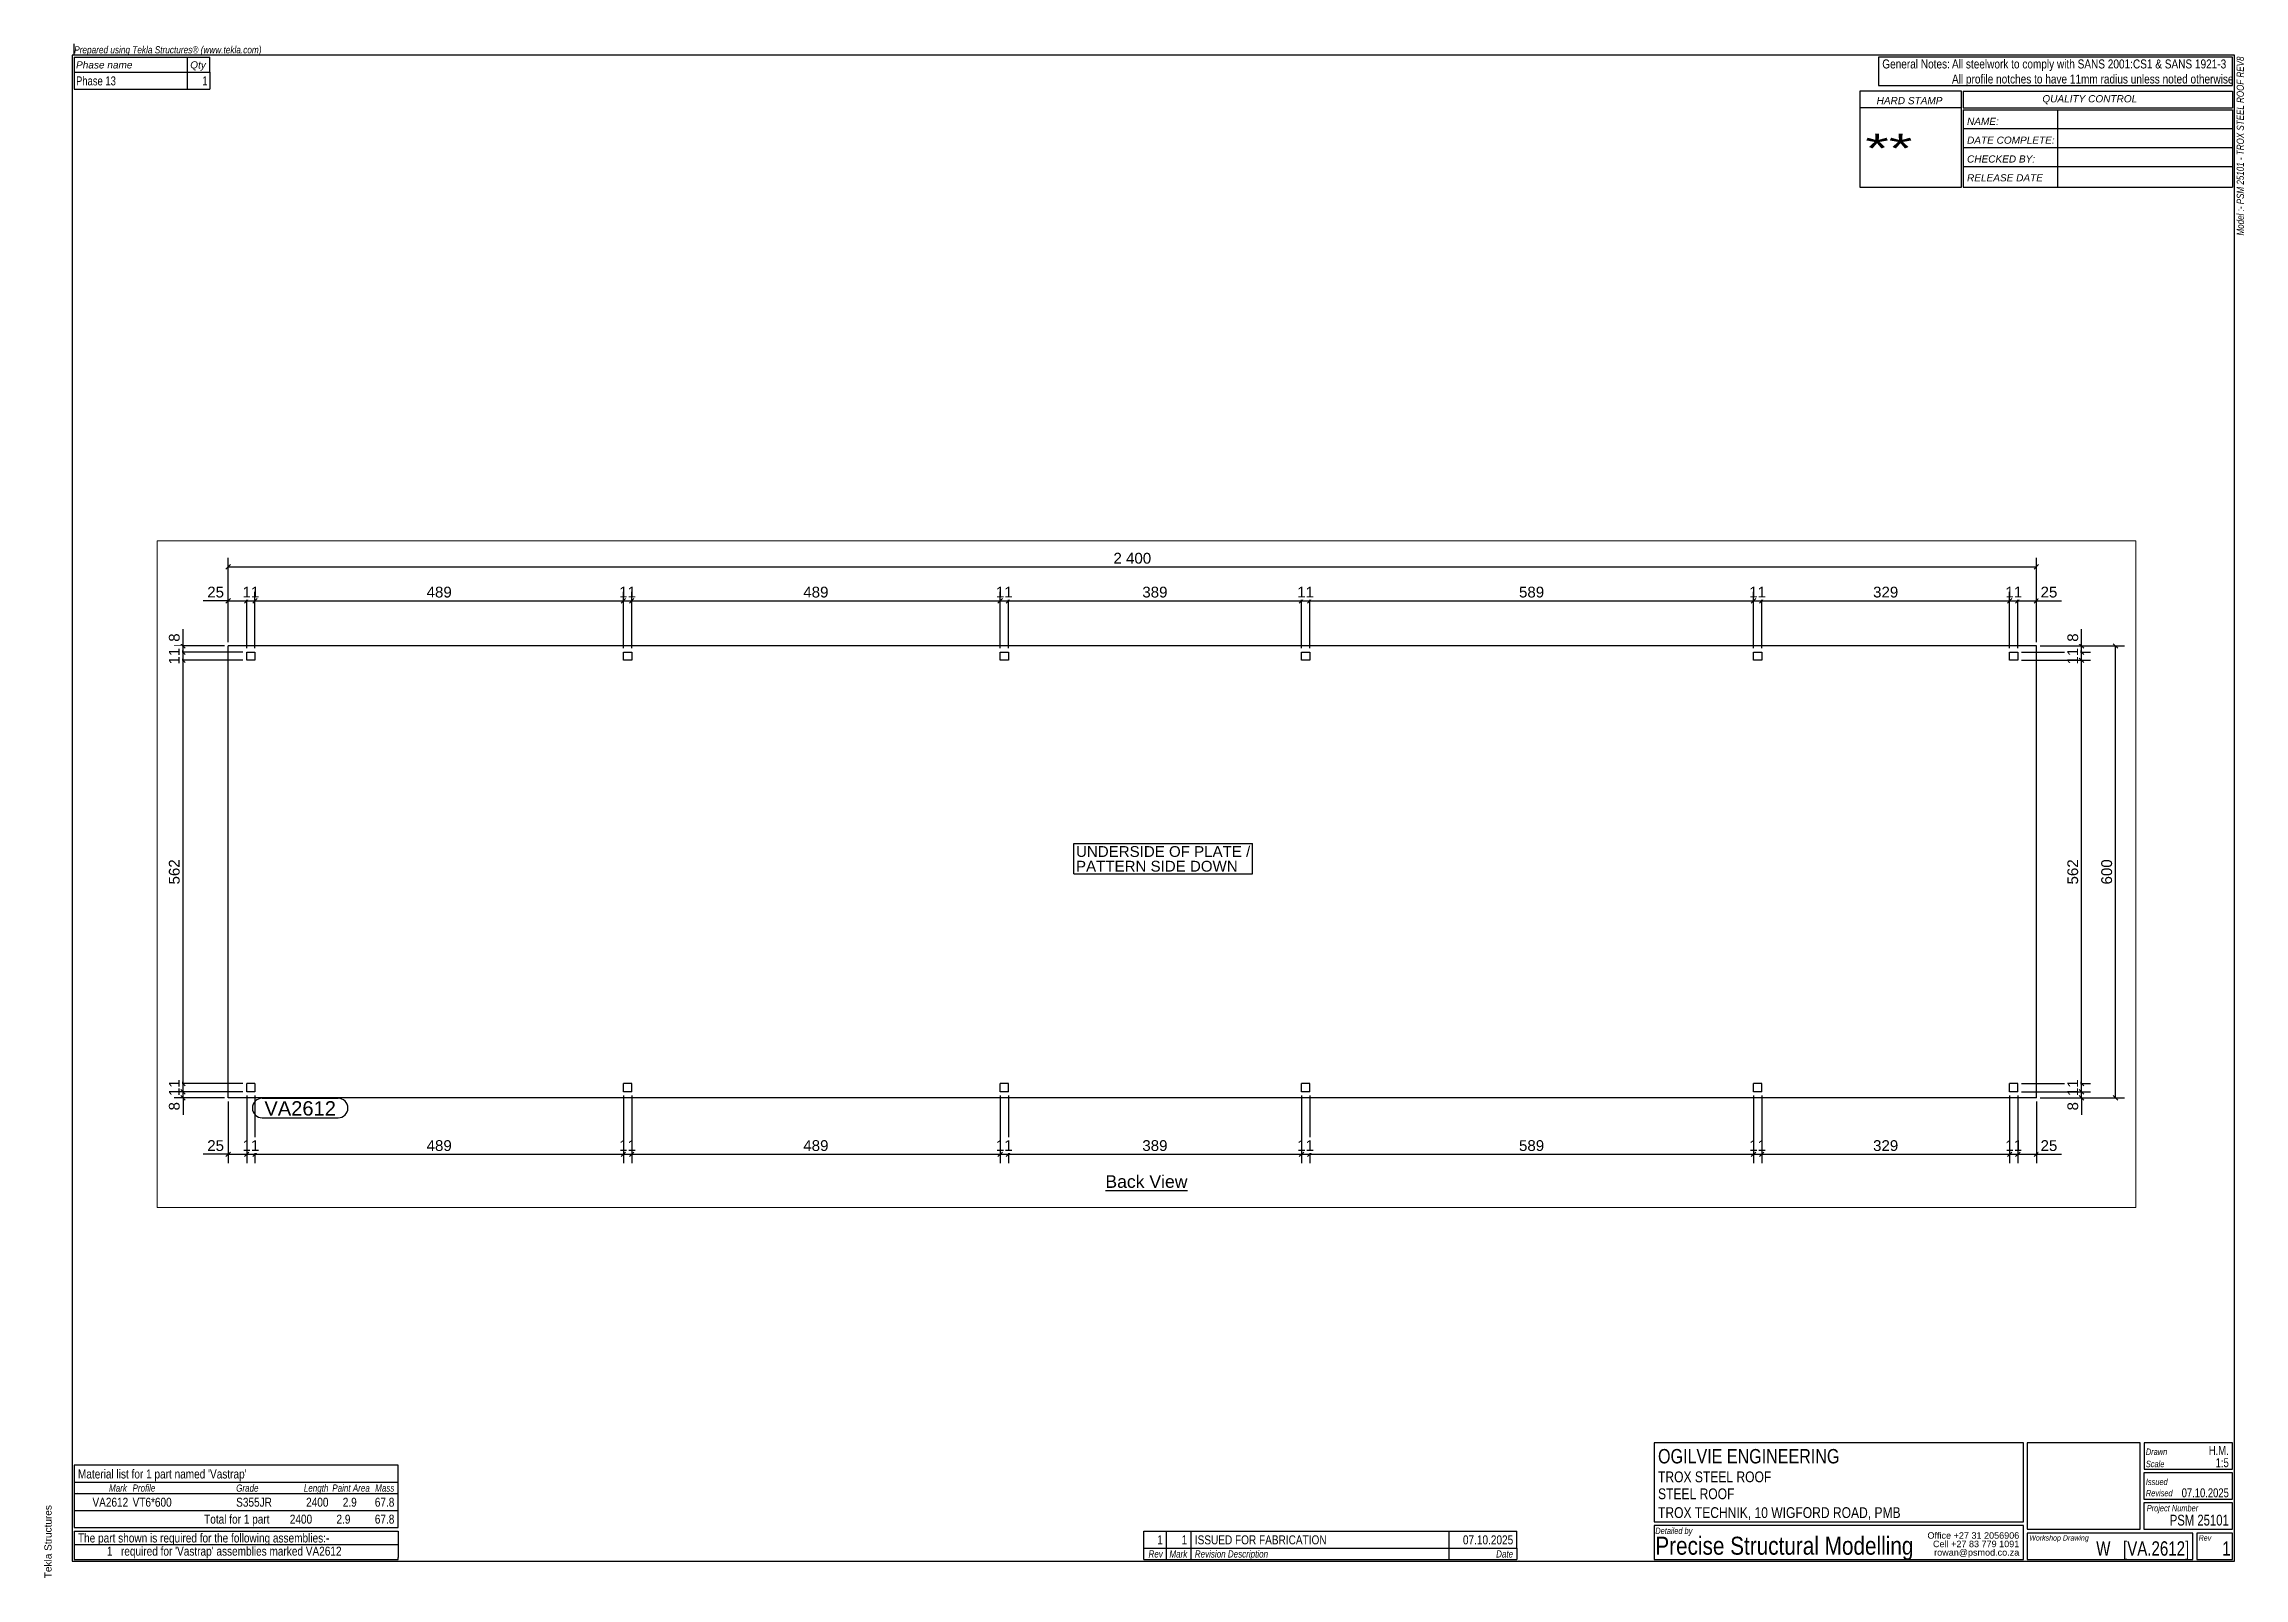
# Paper-space layout 'Layout1' of a CAD drawing. Header units: millimetres. Extents: x 2 to 587, y 6 to 413.
# The model-space entities are those that its viewports show. They can reach past a viewport. Long polylines and large blocks are cut down to what shows.
import ezdxf

# ---------------------------------------------------------------- set-up
doc = ezdxf.new("R2010")
doc.units = ezdxf.units.MM
doc.layers.add('Viewport layer', color=7, linetype='Continuous', plot=False)
doc.styles.add('Arial', font='ARIAL.TTF', dxfattribs={"height": 0.2})
doc.styles.add('Arial Italic', font='ARIALI.TTF', dxfattribs={"height": 0.2})
doc.styles.add('Arial Narrow Italic', font='ARIALNI.TTF', dxfattribs={"height": 0.2})
picture_1 = doc.add_image_def('image1.jpg', size_in_pixel=(1, 1))

# ---------------------------------------------------------------- blocks, each defined once
blk = doc.blocks.new('Unknown-35597276-6117')
at = {"color": 174, "linetype": 'Continuous'}
for p, q in [((584, 410), (10, 410)), ((10, 410), (10, 10)), ((584, 10), (584, 410)), ((10, 10), (584, 10))]:
    blk.add_line(p, q, dxfattribs=at)
at = {"color": 174, "linetype": 'Continuous', "style": 'Arial'}
blk.add_text('Tekla Structures', height=1.9102, rotation=90, dxfattribs=at).set_placement((4.5, 5.5))
blk = doc.blocks.new('Unknown-35597276-6272')
at = {"color": 2, "linetype": 'Continuous'}
blk.add_line((10.5, 410), (10.5, 413), dxfattribs=at)
at = {"color": 7, "style": 'Arial Narrow Italic'}
blk.add_text('Prepared using Tekla Structures® (www.tekla.com)', height=1.9089, dxfattribs=at).set_placement((10.5, 410.5))
blk = doc.blocks.new('Unknown-35597276-6268')
at = {"color": 3, "linetype": 'Continuous'}
for p, q in [((10.5, 18), (96.5, 18)), ((10.5, 18), (10.5, 14.5)), ((96.5, 18), (96.5, 14.5)), ((10.5, 14.5), (10.5, 11)), ((96.5, 14.5), (96.5, 11)), ((10.5, 11), (10.5, 10.5)), ((10.5, 10.5), (96.5, 10.5)), ((96.5, 10.5), (96.5, 11))]:
    blk.add_line(p, q, dxfattribs=at)
at = {"color": 7, "linetype": 'Continuous'}
blk.add_line((10.5, 14.5), (96.5, 14.5), dxfattribs=at)
blk.add_line((10.5, 14.5), (96.5, 14.5), dxfattribs=at)
at = {"color": 7, "linetype": 'Continuous', "style": 'Arial', "width": 0.8}
blk.add_text('The part shown is required for the following assemblies:-', height=2.3877, dxfattribs=at).set_placement((11.5, 15))
at = {"color": 1, "linetype": 'Continuous', "style": 'Arial', "width": 0.8}
for s, height, p in [('1', 2.39, (19.18, 11.5)), (" required for 'Vastrap' assemblies marked VA2612", 2.3877, (22.18, 11.5))]:
    blk.add_text(s, height=height, dxfattribs=at).set_placement(p)
blk = doc.blocks.new('Unknown-35597276-6269')
at = {"color": 3, "linetype": 'Continuous'}
for p, q in [((96.5, 35.5), (10.5, 35.5)), ((10.5, 35.5), (10.5, 19)), ((96.5, 19), (96.5, 35.5)), ((10.5, 19), (96.5, 19))]:
    blk.add_line(p, q, dxfattribs=at)
at = {"color": 7, "linetype": 'Continuous'}
for p, q in [((10.5, 31), (96.5, 31)), ((10.5, 28), (96.5, 28)), ((10.5, 23.5), (96.5, 23.5))]:
    blk.add_line(p, q, dxfattribs=at)
at = {"color": 2, "linetype": 'Continuous'}
blk.add_line((11.5, 28.25), (11.5, 28.25), dxfattribs=at)
at = {"color": 7, "linetype": 'Continuous', "style": 'Arial', "width": 0.8}
for s, p in [("Material list for 1 part named 'Vastrap'", (11.5, 32)), ('Total for 1 part', (45, 20))]:
    blk.add_text(s, height=2.3877, dxfattribs=at).set_placement(p)
at = {"color": 7, "width": 0.8}
for s, height, style, p in [('Mark', 1.909, 'Arial Italic', (19.76, 28.5)), ('Profile', 1.909, 'Arial Italic', (26, 28.5)), ('Grade', 1.909, 'Arial Italic', (53.5, 28.5)), ('Length', 1.909, 'Arial Italic', (71.47, 28.5)), ('Paint Area', 1.909, 'Arial Italic', (79.02, 28.5)), ('Mass', 1.909, 'Arial Italic', (90.4, 28.5)), ('2400', 2.388, 'Arial', (67.74, 20)), ('2.9', 2.388, 'Arial', (80.13, 20)), ('67.8', 2.388, 'Arial', (90.31, 20))]:
    blk.add_text(s, height=height, dxfattribs=dict(at, style=style)).set_placement(p)
at = {"color": 1, "style": 'Arial', "width": 0.8}
for s, p in [('VA2612', (15.35, 24.5)), ('VT6*600', (26, 24.5)), ('S355JR', (53.5, 24.5)), ('2400', (72.07, 24.5)), ('2.9', (81.8, 24.5)), ('67.8', (90.31, 24.5))]:
    blk.add_text(s, height=2.388, dxfattribs=at).set_placement(p)
blk = doc.blocks.new('Unknown-35597276-6270')
at = {"color": 7, "style": 'Arial Italic', "width": 0.8}
blk.add_text('Model :- PSM 25101 - TROX STEEL ROOF REV8', height=1.9089, rotation=90, dxfattribs=at).set_placement((586.5, 362.13))
blk = doc.blocks.new('Unknown-35597276-6271')
at = {"color": 3, "linetype": 'Continuous'}
for p, q in [((583.5, 409.5), (489.5, 409.5)), ((489.5, 409.5), (489.5, 402)), ((583.5, 402), (583.5, 409.5)), ((489.5, 402), (583.5, 402))]:
    blk.add_line(p, q, dxfattribs=at)
at = {"color": 7, "style": 'Arial', "width": 0.8}
for s, p in [('General Notes:', (490.5, 406.5)), ('All profile notches to have 11mm radius unless noted otherwise', (509, 402.5))]:
    blk.add_text(s, height=2.3877, dxfattribs=at).set_placement(p)
at = {"color": 7, "linetype": 'Continuous', "style": 'Arial', "width": 0.8}
blk.add_text('All steelwork to comply with SANS 2001:CS1 & SANS 1921-3', height=2.3877, dxfattribs=at).set_placement((509, 406.5))
blk = doc.blocks.new('Unknown-35597276-6273')
at = {"color": 3, "linetype": 'Continuous'}
for p, q in [((10.5, 409.5), (10.5, 405.5)), ((10.5, 409.5), (46.5, 409.5)), ((46.5, 405.5), (46.5, 409.5)), ((10.5, 405.5), (10.5, 401)), ((46.5, 405.5), (46.5, 401)), ((10.5, 401), (46.5, 401))]:
    blk.add_line(p, q, dxfattribs=at)
at = {"color": 7, "linetype": 'Continuous'}
for p, q in [((40.5, 409.5), (40.5, 405.5)), ((10.5, 405.5), (46.5, 405.5)), ((40.5, 405.5), (40.5, 401))]:
    blk.add_line(p, q, dxfattribs=at)
at = {"color": 7, "style": 'Arial Italic'}
for s, p in [('Phase name', (11, 406.5)), ('Qty', (41.31, 406.5))]:
    blk.add_text(s, height=1.909, dxfattribs=at).set_placement(p)
at = {"color": 1, "linetype": 'Continuous', "style": 'Arial', "width": 0.75}
for s, height, p in [('Phase 13', 2.388, (11, 402)), ('1', 2.39, (44.53, 402))]:
    blk.add_text(s, height=height, dxfattribs=at).set_placement(p)
blk = doc.blocks.new('Unknown-35597276-6274')
at = {"color": 3, "linetype": 'Continuous'}
for p, q in [((527.97, 41.5), (429.97, 41.5)), ((429.97, 41.5), (429.97, 20.5)), ((527.97, 20.5), (527.97, 41.5)), ((558.97, 41.5), (528.97, 41.5)), ((528.97, 41.5), (528.97, 18.5)), ((558.97, 18.5), (558.97, 41.5)), ((583.47, 41.5), (560, 41.5)), ((560, 41.5), (560, 34.5)), ((583.47, 34.5), (583.47, 41.5)), ((583.5, 33.5), (559.97, 33.5)), ((559.97, 33.5), (559.97, 26.5)), ((560, 34.5), (583.47, 34.5)), ((583.5, 26.5), (583.5, 33.5)), ((559.97, 26.5), (583.5, 26.5)), ((583.5, 25.5), (559.97, 25.5)), ((559.97, 25.5), (559.97, 18.5)), ((583.5, 18.5), (583.5, 25.5)), ((429.97, 20.5), (527.97, 20.5)), ((527.97, 19.5), (429.97, 19.5)), ((429.97, 19.5), (429.97, 10.5)), ((527.97, 10.5), (527.97, 19.5)), ((528.97, 18.5), (558.97, 18.5)), ((559.97, 18.5), (583.5, 18.5)), ((429.97, 10.5), (527.97, 10.5))]:
    blk.add_line(p, q, dxfattribs=at)
at = {"color": 5, "linetype": 'Continuous'}
for p, q in [((572.97, 17.5), (528.97, 17.5)), ((528.97, 17.5), (528.97, 10.5)), ((572.97, 10.5), (572.97, 17.5)), ((583.5, 17.5), (573.97, 17.5)), ((573.97, 17.5), (573.97, 10.5)), ((583.5, 10.5), (583.5, 17.5)), ((528.97, 10.5), (572.97, 10.5)), ((573.97, 10.5), (583.5, 10.5))]:
    blk.add_line(p, q, dxfattribs=at)
at = {"color": 1, "linetype": 'Continuous', "style": 'Arial'}
for s, height, width, p in [('OGILVIE ENGINEERING', 3.8203, 0.8, (430.97, 36)), ('H.M.', 2.388, 0.75, (577.19, 38.25)), ('1:5', 2.388, 0.75, (579.02, 35)), ('07.10.2025', 2.388, 0.75, (569.98, 27)), ('PSM 25101', 2.865, 0.75, (566.81, 19.5))]:
    blk.add_text(s, height=height, dxfattribs=dict(at, width=width)).set_placement(p)
at = {"color": 7, "linetype": 'Continuous'}
for s, height, style, width, p in [('Drawn', 1.718, 'Arial Italic', 0.75, (560.47, 38.25)), ('Scale', 1.718, 'Arial Italic', 0.75, (560.47, 35)), ('TROX STEEL ROOF', 2.8652, 'Arial', 0.8, (430.97, 31)), ('STEEL ROOF', 2.865, 'Arial', 0.8, (430.97, 26.5)), ('Issued', 1.718, 'Arial Italic', 0.75, (560.47, 30.25)), ('TROX TECHNIK, 10 WIGFORD ROAD, PMB', 2.8652, 'Arial', 0.8, (430.97, 21.5)), ('Revised', 1.718, 'Arial Italic', 0.75, (560.47, 27.25)), ('Project Number', 1.718, 'Arial Italic', 0.75, (560.71, 23.25)), ('Detailed by', 1.718, 'Arial Italic', 0.75, (430.25, 17.25)), ('Workshop Drawing', 1.4316, 'Arial Italic', 0.75, (529.5, 15.5)), ('Rev', 1.432, 'Arial Italic', 0.75, (574.5, 15.5))]:
    blk.add_text(s, height=height, dxfattribs=dict(at, style=style, width=width)).set_placement(p)
at = {"color": 7, "linetype": 'Continuous', "style": 'Arial'}
for s, p in [('Office +27 31 2056906', (502.5, 16)), ('Cell +27 83 779 1091', (503.97, 13.75)), ('rowan@psmod.co.za', (504.27, 11.5))]:
    blk.add_text(s, height=1.7191, dxfattribs=at).set_placement(p)
at = {"color": 5, "linetype": 'Continuous', "style": 'Arial'}
for s, height, width, p in [('Precise Structural Modelling', 4.7754, 0.825, (430.25, 11.75)), ('W   [VA.2612]', 3.8203, 0.75, (547.3, 11.5)), ('1', 3.82, 0.75, (580.77, 11.5))]:
    blk.add_text(s, height=height, dxfattribs=dict(at, width=width)).set_placement(p)
at = {"color": 7, "linetype": 'Continuous'}
image = blk.add_image(picture_1, insert=(394, 10), size_in_units=(0.0616, 0.0967), dxfattribs=at)
image.dxf.flags = 7
blk = doc.blocks.new('Unknown-35597276-6275')
at = {"color": 3, "linetype": 'Continuous'}
for p, q in [((294.5, 18), (393.5, 18)), ((294.5, 13.5), (294.5, 18)), ((393.5, 13.5), (393.5, 18)), ((294.5, 10.5), (294.5, 13.5)), ((393.5, 13.5), (393.5, 10.5)), ((294.5, 10.5), (393.5, 10.5))]:
    blk.add_line(p, q, dxfattribs=at)
at = {"color": 7, "linetype": 'Continuous'}
for p, q in [((294.5, 18), (393.5, 18)), ((300.5, 13.5), (300.5, 18)), ((307, 13.5), (307, 18)), ((375.5, 13.5), (375.5, 18)), ((294.5, 13.5), (393.5, 13.5)), ((300.5, 10.5), (300.5, 13.5)), ((307, 10.5), (307, 13.5)), ((375.5, 10.5), (375.5, 13.5)), ((381, 10.5), (381, 10.5))]:
    blk.add_line(p, q, dxfattribs=at)
at = {"color": 7, "linetype": 'Continuous', "style": 'Arial Italic', "width": 0.8}
for s, height, p in [('Rev', 1.909, (295.71, 11)), ('Mark', 1.909, (301.26, 11)), ('Revision Description', 1.9089, (308, 11)), ('Date', 1.909, (387.99, 11))]:
    blk.add_text(s, height=height, dxfattribs=at).set_placement(p)
at = {"color": 1, "linetype": 'Continuous', "style": 'Arial', "width": 0.8}
for s, height, p in [('1', 2.39, (298.02, 14.5)), ('1', 2.39, (304.52, 14.5)), ('ISSUED FOR FABRICATION', 2.3877, (308, 14.5)), ('07.10.2025', 2.388, (379.17, 14.5))]:
    blk.add_text(s, height=height, dxfattribs=at).set_placement(p)
blk = doc.blocks.new('Unknown-35597276-6277')
at = {"color": 3, "linetype": 'Continuous'}
for p, q in [((511.5, 400.5), (484.5, 400.5)), ((484.5, 400.5), (484.5, 375)), ((511.5, 375), (511.5, 400.5)), ((512, 400.5), (512, 396)), ((512, 400.5), (583.5, 400.5)), ((583.5, 400.5), (583.5, 396)), ((511.5, 396), (484.5, 396)), ((512, 396), (583.5, 396)), ((512, 395.5), (512, 375)), ((512, 395.5), (583.5, 395.5)), ((537, 395.5), (537, 375)), ((583.5, 395.5), (583.5, 375)), ((583.5, 390.5), (512, 390.5)), ((512, 385.5), (583.5, 385.5)), ((512, 380.5), (583.5, 380.5)), ((484.5, 375), (511.5, 375)), ((512, 375), (583.5, 375))]:
    blk.add_line(p, q, dxfattribs=at)
at = {"color": 7, "linetype": 'Continuous', "style": 'Arial Italic'}
for s, height, p in [('HARD STAMP', 1.909, (489, 397)), ('NAME:', 1.909, (513, 391.5)), ('DATE COMPLETE:', 1.9089, (513, 386.5)), ('CHECKED BY:', 1.9089, (513, 381.5)), ('RELEASE DATE', 1.9089, (513, 376.5))]:
    blk.add_text(s, height=height, dxfattribs=at).set_placement(p)
at = {"color": 7, "style": 'Arial Italic'}
blk.add_text('QUALITY CONTROL', height=1.9089, dxfattribs=at).set_placement((533, 397.5))
at = {"color": 7, "linetype": 'Continuous', "style": 'Arial', "width": 1.5}
blk.add_text('**', height=7.641, dxfattribs=at).set_placement((486, 381.5))
blk = doc.blocks.new('Unknown-35597276-11 - 5037')
at = {"color": 6, "linetype": 'Continuous'}
blk.add_line((1258.8, 22.5), (1367.7, 22.5), dxfattribs=at)
at = {"color": 0, "linetype": 'Continuous'}
blk.add_wipeout([(1367.7, 26.2), (1367.7, 43.8), (1258.8, 43.8), (1258.8, 26.2)], dxfattribs=at)
at = {"color": 6, "linetype": 'Continuous', "style": 'Arial'}
blk.add_text('Back View', height=16.71, dxfattribs=at).set_placement((1258.8, 26.2))
blk = doc.blocks.new('Part-35597276-5072 - 5037')
at = {"color": 30, "linetype": 'Continuous'}
for p, q in [((2494.5, 745.8), (94.5, 745.8)), ((94.5, 145.8), (94.5, 745.8)), ((119, 726.8), (119, 737.8)), ((119, 737.8), (130, 737.8)), ((130, 737.8), (130, 726.8)), ((619, 726.8), (619, 737.8)), ((619, 737.8), (630, 737.8)), ((630, 737.8), (630, 726.8)), ((1119, 726.8), (1119, 737.8)), ((1119, 737.8), (1130, 737.8)), ((1130, 737.8), (1130, 726.8)), ((1519, 726.8), (1519, 737.8)), ((1519, 737.8), (1530, 737.8)), ((1530, 737.8), (1530, 726.8)), ((2119, 726.8), (2119, 737.8)), ((2119, 737.8), (2130, 737.8)), ((2130, 737.8), (2130, 726.8)), ((2459, 726.8), (2459, 737.8)), ((2459, 737.8), (2470, 737.8)), ((2470, 737.8), (2470, 726.8)), ((2494.5, 145.8), (2494.5, 745.8)), ((130, 726.8), (119, 726.8)), ((630, 726.8), (619, 726.8)), ((1130, 726.8), (1119, 726.8)), ((1530, 726.8), (1519, 726.8)), ((2130, 726.8), (2119, 726.8)), ((2470, 726.8), (2459, 726.8)), ((130, 164.8), (119, 164.8)), ((119, 153.8), (119, 164.8)), ((130, 153.8), (119, 153.8)), ((130, 164.8), (130, 153.8)), ((630, 164.8), (619, 164.8)), ((619, 153.8), (619, 164.8)), ((630, 153.8), (619, 153.8)), ((630, 153.8), (630, 164.8)), ((1130, 164.8), (1119, 164.8)), ((1119, 153.8), (1119, 164.8)), ((1130, 153.8), (1119, 153.8)), ((1130, 153.8), (1130, 164.8)), ((1530, 164.8), (1519, 164.8)), ((1519, 153.8), (1519, 164.8)), ((1530, 153.8), (1519, 153.8)), ((1530, 153.8), (1530, 164.8)), ((2130, 164.8), (2119, 164.8)), ((2119, 153.8), (2119, 164.8)), ((2130, 153.8), (2119, 153.8)), ((2130, 153.8), (2130, 164.8)), ((2470, 164.8), (2459, 164.8)), ((2459, 153.8), (2459, 164.8)), ((2470, 153.8), (2459, 153.8)), ((2470, 153.8), (2470, 164.8)), ((2494.5, 145.8), (94.5, 145.8))]:
    blk.add_line(p, q, dxfattribs=at)
blk = doc.blocks.new('StraightDimension-35597276-5247 - 5037')
at = {"color": 7, "linetype": 'Continuous'}
for p, q in [((2119, 148.8), (2119, 58.8)), ((2130, 148.8), (2130, 58.8)), ((2116, 67.7), (2122, 73.8)), ((2119, 70.8), (2130, 70.8)), ((2133, 73.8), (2127, 67.7))]:
    blk.add_line(p, q, dxfattribs=at)
at = {"color": 0}
blk.add_wipeout([(2138.6, 72.3), (2138.6, 93.2), (2110.4, 93.2), (2110.4, 72.3)], dxfattribs=at)
at = {"color": 96, "style": 'Arial'}
blk.add_text('11', height=14.33, dxfattribs=at).set_placement((2113.4, 75.2))
blk = doc.blocks.new('StraightDimension-35597276-5078 - 5037')
at = {"color": 7, "linetype": 'Continuous'}
for p, q in [((114, 726.8), (22.5, 726.8)), ((37.5, 723.7), (31.5, 729.8)), ((34.5, 164.7), (34.5, 726.8)), ((114, 164.7), (22.5, 164.7)), ((31.5, 167.8), (37.5, 161.7))]:
    blk.add_line(p, q, dxfattribs=at)
at = {"color": 0}
blk.add_wipeout([(33, 465.4), (12, 465.4), (12, 426.1), (33, 426.1)], dxfattribs=at)
at = {"color": 96, "style": 'Arial'}
blk.add_text('562', height=14.33, rotation=90.0002, dxfattribs=at).set_placement((30, 429.1))
blk = doc.blocks.new('StraightDimension-35597276-5309 - 5037')
at = {"color": 7, "linetype": 'Continuous'}
for p, q in [((94.5, 750.8), (94.5, 817.8)), ((119, 742.8), (119, 817.8)), ((91.5, 802.7), (97.5, 808.8)), ((94.5, 805.8), (119, 805.8)), ((122, 808.8), (116, 802.7))]:
    blk.add_line(p, q, dxfattribs=at)
at = {"color": 0}
blk.add_wipeout([(91.9, 807.2), (91.9, 828.2), (63.6, 828.2), (63.6, 807.2)], dxfattribs=at)
at = {"color": 7, "linetype": 'Continuous'}
blk.add_line((94.5, 805.8), (61, 805.8), dxfattribs=at)
blk.add_line((94.5, 805.8), (61, 805.8), dxfattribs=at)
at = {"color": 96, "style": 'Arial'}
blk.add_text('25', height=14.33, dxfattribs=at).set_placement((66.6, 810.2))
blk = doc.blocks.new('StraightDimension-35597276-5245 - 5037')
at = {"color": 7, "linetype": 'Continuous'}
for p, q in [((2459, 148.8), (2459, 58.8)), ((2470, 148.8), (2470, 58.8)), ((2456, 67.7), (2462, 73.8)), ((2459, 70.8), (2470, 70.8)), ((2473, 73.8), (2467, 67.7))]:
    blk.add_line(p, q, dxfattribs=at)
at = {"color": 0}
blk.add_wipeout([(2478.6, 72.3), (2478.6, 93.2), (2450.4, 93.2), (2450.4, 72.3)], dxfattribs=at)
at = {"color": 96, "style": 'Arial'}
blk.add_text('11', height=14.33, dxfattribs=at).set_placement((2453.4, 75.2))
blk = doc.blocks.new('StraightDimension-35597276-5306 - 5037')
at = {"color": 7, "linetype": 'Continuous'}
for p, q in [((619, 742.8), (619, 817.8)), ((630, 742.8), (630, 817.8)), ((616, 802.7), (622, 808.8)), ((619, 805.8), (630, 805.8)), ((633, 808.8), (627, 802.7))]:
    blk.add_line(p, q, dxfattribs=at)
at = {"color": 0}
blk.add_wipeout([(638.6, 807.2), (638.6, 828.3), (610.4, 828.3), (610.4, 807.2)], dxfattribs=at)
at = {"color": 96, "style": 'Arial'}
blk.add_text('11', height=14.33, dxfattribs=at).set_placement((613.4, 810.2))
blk = doc.blocks.new('StraightDimension-35597276-5076 - 5037')
at = {"color": 7, "linetype": 'Continuous'}
for p, q in [((89.5, 745.8), (22.5, 745.8)), ((114, 737.8), (22.5, 737.8)), ((31.5, 748.8), (37.5, 742.7)), ((37.5, 734.7), (31.5, 740.8)), ((34.5, 737.8), (34.5, 745.8))]:
    blk.add_line(p, q, dxfattribs=at)
at = {"color": 0}
blk.add_wipeout([(33, 765.5), (12, 765.5), (12, 748.4), (33, 748.4)], dxfattribs=at)
at = {"color": 7, "linetype": 'Continuous'}
blk.add_line((34.5, 745.8), (34.5, 768.1), dxfattribs=at)
blk.add_line((34.5, 745.8), (34.5, 768.1), dxfattribs=at)
at = {"color": 96, "style": 'Arial'}
blk.add_text('8', height=14.3, rotation=90.0002, dxfattribs=at).set_placement((30, 751.4))
blk = doc.blocks.new('StraightDimension-35597276-5077 - 5037')
at = {"color": 7, "linetype": 'Continuous'}
for p, q in [((114, 737.8), (22.5, 737.8)), ((31.5, 740.8), (37.5, 734.7)), ((34.5, 726.8), (34.5, 737.8)), ((114, 726.8), (22.5, 726.8)), ((37.5, 723.7), (31.5, 729.8))]:
    blk.add_line(p, q, dxfattribs=at)
at = {"color": 0}
blk.add_wipeout([(33, 746.4), (12, 746.4), (12, 718.1), (33, 718.1)], dxfattribs=at)
at = {"color": 96, "style": 'Arial'}
blk.add_text('11', height=14.33, rotation=90.0002, dxfattribs=at).set_placement((30, 721.1))
blk = doc.blocks.new('StraightDimension-35597276-5079 - 5037')
at = {"color": 7, "linetype": 'Continuous'}
for p, q in [((114, 164.7), (22.5, 164.7)), ((114, 153.8), (22.5, 153.8)), ((31.5, 167.8), (37.5, 161.7)), ((37.5, 150.7), (31.5, 156.8)), ((34.5, 153.8), (34.5, 164.7))]:
    blk.add_line(p, q, dxfattribs=at)
at = {"color": 0}
blk.add_wipeout([(33, 173.4), (12, 173.4), (12, 145.1), (33, 145.1)], dxfattribs=at)
at = {"color": 96, "style": 'Arial'}
blk.add_text('11', height=14.33, rotation=90.0002, dxfattribs=at).set_placement((30, 148.1))
blk = doc.blocks.new('StraightDimension-35597276-5253 - 5037')
at = {"color": 7, "linetype": 'Continuous'}
for p, q in [((619, 148.8), (619, 58.8)), ((630, 148.8), (630, 58.8)), ((616, 67.7), (622, 73.8)), ((619, 70.8), (630, 70.8)), ((633, 73.8), (627, 67.7))]:
    blk.add_line(p, q, dxfattribs=at)
at = {"color": 0}
blk.add_wipeout([(638.6, 72.3), (638.6, 93.2), (610.4, 93.2), (610.4, 72.3)], dxfattribs=at)
at = {"color": 96, "style": 'Arial'}
blk.add_text('11', height=14.33, dxfattribs=at).set_placement((613.4, 75.2))
blk = doc.blocks.new('StraightDimension-35597276-5080 - 5037')
at = {"color": 7, "linetype": 'Continuous'}
for p, q in [((114, 153.8), (22.5, 153.8)), ((31.5, 156.8), (37.5, 150.7)), ((37.5, 142.7), (31.5, 148.8)), ((34.5, 145.8), (34.5, 153.8)), ((89.5, 145.8), (22.5, 145.8))]:
    blk.add_line(p, q, dxfattribs=at)
at = {"color": 0}
blk.add_wipeout([(33, 143.1), (12, 143.1), (12, 126), (33, 126)], dxfattribs=at)
at = {"color": 7, "linetype": 'Continuous'}
blk.add_line((34.5, 145.8), (34.5, 123.4), dxfattribs=at)
blk.add_line((34.5, 145.8), (34.5, 123.4), dxfattribs=at)
at = {"color": 96, "style": 'Arial'}
blk.add_text('8', height=14.3, rotation=90.0002, dxfattribs=at).set_placement((30, 129))
blk = doc.blocks.new('StraightDimension-35597276-5202 - 5037')
at = {"color": 7, "linetype": 'Continuous'}
for p, q in [((2475, 737.8), (2566.5, 737.8)), ((2499.5, 745.8), (2566.5, 745.8)), ((2551.5, 748.8), (2557.5, 742.7)), ((2557.5, 734.7), (2551.5, 740.8)), ((2554.5, 737.8), (2554.5, 745.8))]:
    blk.add_line(p, q, dxfattribs=at)
at = {"color": 0}
blk.add_wipeout([(2553, 765.5), (2532, 765.5), (2532, 748.4), (2553, 748.4)], dxfattribs=at)
at = {"color": 7, "linetype": 'Continuous'}
blk.add_line((2554.5, 745.8), (2554.5, 768.1), dxfattribs=at)
blk.add_line((2554.5, 745.8), (2554.5, 768.1), dxfattribs=at)
at = {"color": 96, "style": 'Arial'}
blk.add_text('8', height=14.3, rotation=90.0002, dxfattribs=at).set_placement((2550, 751.4))
blk = doc.blocks.new('StraightDimension-35597276-5203 - 5037')
at = {"color": 7, "linetype": 'Continuous'}
for p, q in [((2475, 737.8), (2566.5, 737.8)), ((2551.5, 740.8), (2557.5, 734.7)), ((2554.5, 726.8), (2554.5, 737.8)), ((2475, 726.8), (2566.5, 726.8)), ((2557.5, 723.7), (2551.5, 729.8))]:
    blk.add_line(p, q, dxfattribs=at)
at = {"color": 0}
blk.add_wipeout([(2553, 746.4), (2532, 746.4), (2532, 718.1), (2553, 718.1)], dxfattribs=at)
at = {"color": 96, "style": 'Arial'}
blk.add_text('11', height=14.33, rotation=90.0002, dxfattribs=at).set_placement((2550, 721.1))
blk = doc.blocks.new('StraightDimension-35597276-5204 - 5037')
at = {"color": 7, "linetype": 'Continuous'}
for p, q in [((2475, 726.8), (2566.5, 726.8)), ((2557.5, 723.7), (2551.5, 729.8)), ((2554.5, 164.7), (2554.5, 726.8)), ((2475, 164.7), (2566.5, 164.7)), ((2551.5, 167.8), (2557.5, 161.7))]:
    blk.add_line(p, q, dxfattribs=at)
at = {"color": 0}
blk.add_wipeout([(2553, 465.4), (2532, 465.4), (2532, 426.1), (2553, 426.1)], dxfattribs=at)
at = {"color": 96, "style": 'Arial'}
blk.add_text('562', height=14.33, rotation=90.0002, dxfattribs=at).set_placement((2550, 429.1))
blk = doc.blocks.new('StraightDimension-35597276-5205 - 5037')
at = {"color": 7, "linetype": 'Continuous'}
for p, q in [((2475, 164.7), (2566.5, 164.7)), ((2475, 153.8), (2566.5, 153.8)), ((2551.5, 167.8), (2557.5, 161.7)), ((2557.5, 150.7), (2551.5, 156.8)), ((2554.5, 153.8), (2554.5, 164.7))]:
    blk.add_line(p, q, dxfattribs=at)
at = {"color": 0}
blk.add_wipeout([(2553, 173.4), (2532, 173.4), (2532, 145.1), (2553, 145.1)], dxfattribs=at)
at = {"color": 96, "style": 'Arial'}
blk.add_text('11', height=14.33, rotation=90.0002, dxfattribs=at).set_placement((2550, 148.1))
blk = doc.blocks.new('StraightDimension-35597276-5206 - 5037')
at = {"color": 7, "linetype": 'Continuous'}
for p, q in [((2475, 153.8), (2566.5, 153.8)), ((2551.5, 156.8), (2557.5, 150.7)), ((2557.5, 142.7), (2551.5, 148.8)), ((2554.5, 145.8), (2554.5, 153.8)), ((2499.5, 145.8), (2566.5, 145.8))]:
    blk.add_line(p, q, dxfattribs=at)
at = {"color": 0}
blk.add_wipeout([(2553, 143.1), (2532, 143.1), (2532, 126), (2553, 126)], dxfattribs=at)
at = {"color": 7, "linetype": 'Continuous'}
blk.add_line((2554.5, 145.8), (2554.5, 123.4), dxfattribs=at)
blk.add_line((2554.5, 145.8), (2554.5, 123.4), dxfattribs=at)
at = {"color": 96, "style": 'Arial'}
blk.add_text('8', height=14.3, rotation=90.0002, dxfattribs=at).set_placement((2550, 129))
blk = doc.blocks.new('StraightDimension-35597276-5303 - 5037')
at = {"color": 7, "linetype": 'Continuous'}
for p, q in [((1130, 742.8), (1130, 817.8)), ((1519, 742.8), (1519, 817.8)), ((1133, 808.8), (1127, 802.7)), ((1130, 805.8), (1519, 805.8)), ((1516, 802.7), (1522, 808.8))]:
    blk.add_line(p, q, dxfattribs=at)
at = {"color": 0}
blk.add_wipeout([(1344.2, 807.2), (1344.2, 828.2), (1304.8, 828.2), (1304.8, 807.2)], dxfattribs=at)
at = {"color": 96, "style": 'Arial'}
blk.add_text('389', height=14.33, dxfattribs=at).set_placement((1307.8, 810.2))
blk = doc.blocks.new('StraightDimension-35597276-5239 - 5037')
at = {"color": 7, "linetype": 'Continuous'}
for p, q in [((2499.5, 745.8), (2611.5, 745.8)), ((2602.5, 742.7), (2596.5, 748.8)), ((2599.5, 145.8), (2599.5, 745.8)), ((2596.5, 148.8), (2602.5, 142.7)), ((2499.5, 145.8), (2611.5, 145.8))]:
    blk.add_line(p, q, dxfattribs=at)
at = {"color": 0}
blk.add_wipeout([(2598, 465.4), (2577, 465.4), (2577, 426.1), (2598, 426.1)], dxfattribs=at)
at = {"color": 96, "style": 'Arial'}
blk.add_text('600', height=14.33, rotation=90.0002, dxfattribs=at).set_placement((2595, 429.1))
blk = doc.blocks.new('StraightDimension-35597276-5308 - 5037')
at = {"color": 7, "linetype": 'Continuous'}
for p, q in [((119, 742.8), (119, 817.8)), ((130, 742.8), (130, 817.8)), ((116, 802.7), (122, 808.8)), ((119, 805.8), (130, 805.8)), ((133, 808.8), (127, 802.7))]:
    blk.add_line(p, q, dxfattribs=at)
at = {"color": 0}
blk.add_wipeout([(138.6, 807.2), (138.6, 828.3), (110.4, 828.3), (110.4, 807.2)], dxfattribs=at)
at = {"color": 96, "style": 'Arial'}
blk.add_text('11', height=14.33, dxfattribs=at).set_placement((113.4, 810.2))
blk = doc.blocks.new('StraightDimension-35597276-5244 - 5037')
at = {"color": 7, "linetype": 'Continuous'}
for p, q in [((2470, 148.8), (2470, 58.8)), ((2494.5, 140.8), (2494.5, 58.8)), ((2467, 67.7), (2473, 73.8)), ((2470, 70.8), (2494.5, 70.8)), ((2497.5, 73.8), (2491.5, 67.7))]:
    blk.add_line(p, q, dxfattribs=at)
at = {"color": 0}
blk.add_wipeout([(2525.4, 72.3), (2525.4, 93.2), (2497.1, 93.2), (2497.1, 72.3)], dxfattribs=at)
at = {"color": 7, "linetype": 'Continuous'}
blk.add_line((2494.5, 70.8), (2528, 70.8), dxfattribs=at)
blk.add_line((2494.5, 70.8), (2528, 70.8), dxfattribs=at)
at = {"color": 96, "style": 'Arial'}
blk.add_text('25', height=14.33, dxfattribs=at).set_placement((2500.1, 75.2))
blk = doc.blocks.new('StraightDimension-35597276-5246 - 5037')
at = {"color": 7, "linetype": 'Continuous'}
for p, q in [((2130, 148.8), (2130, 58.8)), ((2459, 148.8), (2459, 58.8)), ((2133, 73.8), (2127, 67.7)), ((2130, 70.8), (2459, 70.8)), ((2456, 67.7), (2462, 73.8))]:
    blk.add_line(p, q, dxfattribs=at)
at = {"color": 0}
blk.add_wipeout([(2314.2, 72.3), (2314.2, 93.2), (2274.8, 93.2), (2274.8, 72.3)], dxfattribs=at)
at = {"color": 96, "style": 'Arial'}
blk.add_text('329', height=14.33, dxfattribs=at).set_placement((2277.8, 75.2))
blk = doc.blocks.new('StraightDimension-35597276-5248 - 5037')
at = {"color": 7, "linetype": 'Continuous'}
for p, q in [((1530, 148.8), (1530, 58.8)), ((2119, 148.8), (2119, 58.8)), ((1533, 73.8), (1527, 67.7)), ((1530, 70.8), (2119, 70.8)), ((2116, 67.7), (2122, 73.8))]:
    blk.add_line(p, q, dxfattribs=at)
at = {"color": 0}
blk.add_wipeout([(1844.2, 72.3), (1844.2, 93.2), (1804.8, 93.2), (1804.8, 72.3)], dxfattribs=at)
at = {"color": 96, "style": 'Arial'}
blk.add_text('589', height=14.33, dxfattribs=at).set_placement((1807.8, 75.2))
blk = doc.blocks.new('StraightDimension-35597276-5249 - 5037')
at = {"color": 7, "linetype": 'Continuous'}
for p, q in [((1519, 148.8), (1519, 58.8)), ((1530, 148.8), (1530, 58.8)), ((1516, 67.7), (1522, 73.8)), ((1519, 70.8), (1530, 70.8)), ((1533, 73.8), (1527, 67.7))]:
    blk.add_line(p, q, dxfattribs=at)
at = {"color": 0}
blk.add_wipeout([(1538.6, 72.3), (1538.6, 93.2), (1510.4, 93.2), (1510.4, 72.3)], dxfattribs=at)
at = {"color": 96, "style": 'Arial'}
blk.add_text('11', height=14.33, dxfattribs=at).set_placement((1513.4, 75.2))
blk = doc.blocks.new('StraightDimension-35597276-5250 - 5037')
at = {"color": 7, "linetype": 'Continuous'}
for p, q in [((1130, 148.8), (1130, 58.8)), ((1519, 148.8), (1519, 58.8)), ((1133, 73.8), (1127, 67.7)), ((1130, 70.8), (1519, 70.8)), ((1516, 67.7), (1522, 73.8))]:
    blk.add_line(p, q, dxfattribs=at)
at = {"color": 0}
blk.add_wipeout([(1344.2, 72.3), (1344.2, 93.2), (1304.8, 93.2), (1304.8, 72.3)], dxfattribs=at)
at = {"color": 96, "style": 'Arial'}
blk.add_text('389', height=14.33, dxfattribs=at).set_placement((1307.8, 75.2))
blk = doc.blocks.new('StraightDimension-35597276-5251 - 5037')
at = {"color": 7, "linetype": 'Continuous'}
for p, q in [((1119, 148.8), (1119, 58.8)), ((1130, 148.8), (1130, 58.8)), ((1116, 67.7), (1122, 73.8)), ((1119, 70.8), (1130, 70.8)), ((1133, 73.8), (1127, 67.7))]:
    blk.add_line(p, q, dxfattribs=at)
at = {"color": 0}
blk.add_wipeout([(1138.6, 72.3), (1138.6, 93.2), (1110.4, 93.2), (1110.4, 72.3)], dxfattribs=at)
at = {"color": 96, "style": 'Arial'}
blk.add_text('11', height=14.33, dxfattribs=at).set_placement((1113.4, 75.2))
blk = doc.blocks.new('StraightDimension-35597276-5252 - 5037')
at = {"color": 7, "linetype": 'Continuous'}
for p, q in [((630, 148.8), (630, 58.8)), ((1119, 148.8), (1119, 58.8)), ((633, 73.8), (627, 67.7)), ((630, 70.8), (1119, 70.8)), ((1116, 67.7), (1122, 73.8))]:
    blk.add_line(p, q, dxfattribs=at)
at = {"color": 0}
blk.add_wipeout([(894.2, 72.3), (894.2, 93.2), (854.8, 93.2), (854.8, 72.3)], dxfattribs=at)
at = {"color": 96, "style": 'Arial'}
blk.add_text('489', height=14.33, dxfattribs=at).set_placement((857.8, 75.2))
blk = doc.blocks.new('StraightDimension-35597276-5254 - 5037')
at = {"color": 7, "linetype": 'Continuous'}
for p, q in [((130, 148.8), (130, 58.8)), ((619, 148.8), (619, 58.8)), ((133, 73.8), (127, 67.7)), ((130, 70.8), (619, 70.8)), ((616, 67.7), (622, 73.8))]:
    blk.add_line(p, q, dxfattribs=at)
at = {"color": 0}
blk.add_wipeout([(394.2, 72.3), (394.2, 93.2), (354.8, 93.2), (354.8, 72.3)], dxfattribs=at)
at = {"color": 96, "style": 'Arial'}
blk.add_text('489', height=14.33, dxfattribs=at).set_placement((357.8, 75.2))
blk = doc.blocks.new('StraightDimension-35597276-5255 - 5037')
at = {"color": 7, "linetype": 'Continuous'}
for p, q in [((119, 148.8), (119, 58.8)), ((130, 148.8), (130, 58.8)), ((116, 67.7), (122, 73.8)), ((119, 70.8), (130, 70.8)), ((133, 73.8), (127, 67.7))]:
    blk.add_line(p, q, dxfattribs=at)
at = {"color": 0}
blk.add_wipeout([(138.6, 72.3), (138.6, 93.2), (110.4, 93.2), (110.4, 72.3)], dxfattribs=at)
at = {"color": 96, "style": 'Arial'}
blk.add_text('11', height=14.33, dxfattribs=at).set_placement((113.4, 75.2))
blk = doc.blocks.new('StraightDimension-35597276-5256 - 5037')
at = {"color": 7, "linetype": 'Continuous'}
for p, q in [((119, 148.8), (119, 58.8)), ((94.5, 140.8), (94.5, 58.8)), ((91.5, 67.7), (97.5, 73.8)), ((94.5, 70.8), (119, 70.8)), ((122, 73.8), (116, 67.7))]:
    blk.add_line(p, q, dxfattribs=at)
at = {"color": 0}
blk.add_wipeout([(91.9, 72.3), (91.9, 93.2), (63.6, 93.2), (63.6, 72.3)], dxfattribs=at)
at = {"color": 7, "linetype": 'Continuous'}
blk.add_line((94.5, 70.8), (61, 70.8), dxfattribs=at)
blk.add_line((94.5, 70.8), (61, 70.8), dxfattribs=at)
at = {"color": 96, "style": 'Arial'}
blk.add_text('25', height=14.33, dxfattribs=at).set_placement((66.6, 75.2))
blk = doc.blocks.new('StraightDimension-35597276-5297 - 5037')
at = {"color": 7, "linetype": 'Continuous'}
for p, q in [((2470, 742.8), (2470, 817.8)), ((2494.5, 750.8), (2494.5, 817.8)), ((2467, 802.7), (2473, 808.8)), ((2470, 805.8), (2494.5, 805.8)), ((2497.5, 808.8), (2491.5, 802.7))]:
    blk.add_line(p, q, dxfattribs=at)
at = {"color": 0}
blk.add_wipeout([(2525.4, 807.2), (2525.4, 828.3), (2497.1, 828.3), (2497.1, 807.2)], dxfattribs=at)
at = {"color": 7, "linetype": 'Continuous'}
blk.add_line((2494.5, 805.8), (2528, 805.8), dxfattribs=at)
blk.add_line((2494.5, 805.8), (2528, 805.8), dxfattribs=at)
at = {"color": 96, "style": 'Arial'}
blk.add_text('25', height=14.33, dxfattribs=at).set_placement((2500.1, 810.2))
blk = doc.blocks.new('StraightDimension-35597276-5298 - 5037')
at = {"color": 7, "linetype": 'Continuous'}
for p, q in [((2459, 742.8), (2459, 817.8)), ((2470, 742.8), (2470, 817.8)), ((2456, 802.7), (2462, 808.8)), ((2459, 805.8), (2470, 805.8)), ((2473, 808.8), (2467, 802.7))]:
    blk.add_line(p, q, dxfattribs=at)
at = {"color": 0}
blk.add_wipeout([(2478.6, 807.2), (2478.6, 828.3), (2450.4, 828.3), (2450.4, 807.2)], dxfattribs=at)
at = {"color": 96, "style": 'Arial'}
blk.add_text('11', height=14.33, dxfattribs=at).set_placement((2453.4, 810.2))
blk = doc.blocks.new('StraightDimension-35597276-5299 - 5037')
at = {"color": 7, "linetype": 'Continuous'}
for p, q in [((2130, 742.8), (2130, 817.8)), ((2459, 742.8), (2459, 817.8)), ((2133, 808.8), (2127, 802.7)), ((2130, 805.8), (2459, 805.8)), ((2456, 802.7), (2462, 808.8))]:
    blk.add_line(p, q, dxfattribs=at)
at = {"color": 0}
blk.add_wipeout([(2314.2, 807.2), (2314.2, 828.2), (2274.8, 828.2), (2274.8, 807.2)], dxfattribs=at)
at = {"color": 96, "style": 'Arial'}
blk.add_text('329', height=14.33, dxfattribs=at).set_placement((2277.8, 810.2))
blk = doc.blocks.new('StraightDimension-35597276-5300 - 5037')
at = {"color": 7, "linetype": 'Continuous'}
for p, q in [((2119, 742.8), (2119, 817.8)), ((2130, 742.8), (2130, 817.8)), ((2116, 802.7), (2122, 808.8)), ((2119, 805.8), (2130, 805.8)), ((2133, 808.8), (2127, 802.7))]:
    blk.add_line(p, q, dxfattribs=at)
at = {"color": 0}
blk.add_wipeout([(2138.6, 807.2), (2138.6, 828.3), (2110.4, 828.3), (2110.4, 807.2)], dxfattribs=at)
at = {"color": 96, "style": 'Arial'}
blk.add_text('11', height=14.33, dxfattribs=at).set_placement((2113.4, 810.2))
blk = doc.blocks.new('StraightDimension-35597276-5301 - 5037')
at = {"color": 7, "linetype": 'Continuous'}
for p, q in [((1530, 742.8), (1530, 817.8)), ((2119, 742.8), (2119, 817.8)), ((1533, 808.8), (1527, 802.7)), ((1530, 805.8), (2119, 805.8)), ((2116, 802.7), (2122, 808.8))]:
    blk.add_line(p, q, dxfattribs=at)
at = {"color": 0}
blk.add_wipeout([(1844.2, 807.2), (1844.2, 828.2), (1804.8, 828.2), (1804.8, 807.2)], dxfattribs=at)
at = {"color": 96, "style": 'Arial'}
blk.add_text('589', height=14.33, dxfattribs=at).set_placement((1807.8, 810.2))
blk = doc.blocks.new('StraightDimension-35597276-5302 - 5037')
at = {"color": 7, "linetype": 'Continuous'}
for p, q in [((1519, 742.8), (1519, 817.8)), ((1530, 742.8), (1530, 817.8)), ((1516, 802.7), (1522, 808.8)), ((1519, 805.8), (1530, 805.8)), ((1533, 808.8), (1527, 802.7))]:
    blk.add_line(p, q, dxfattribs=at)
at = {"color": 0}
blk.add_wipeout([(1538.6, 807.2), (1538.6, 828.3), (1510.4, 828.3), (1510.4, 807.2)], dxfattribs=at)
at = {"color": 96, "style": 'Arial'}
blk.add_text('11', height=14.33, dxfattribs=at).set_placement((1513.4, 810.2))
blk = doc.blocks.new('StraightDimension-35597276-5304 - 5037')
at = {"color": 7, "linetype": 'Continuous'}
for p, q in [((1119, 742.8), (1119, 817.8)), ((1130, 742.8), (1130, 817.8)), ((1116, 802.7), (1122, 808.8)), ((1119, 805.8), (1130, 805.8)), ((1133, 808.8), (1127, 802.7))]:
    blk.add_line(p, q, dxfattribs=at)
at = {"color": 0}
blk.add_wipeout([(1138.6, 807.2), (1138.6, 828.3), (1110.4, 828.3), (1110.4, 807.2)], dxfattribs=at)
at = {"color": 96, "style": 'Arial'}
blk.add_text('11', height=14.33, dxfattribs=at).set_placement((1113.4, 810.2))
blk = doc.blocks.new('StraightDimension-35597276-5305 - 5037')
at = {"color": 7, "linetype": 'Continuous'}
for p, q in [((630, 742.8), (630, 817.8)), ((1119, 742.8), (1119, 817.8)), ((633, 808.8), (627, 802.7)), ((630, 805.8), (1119, 805.8)), ((1116, 802.7), (1122, 808.8))]:
    blk.add_line(p, q, dxfattribs=at)
at = {"color": 0}
blk.add_wipeout([(894.2, 807.2), (894.2, 828.2), (854.8, 828.2), (854.8, 807.2)], dxfattribs=at)
at = {"color": 96, "style": 'Arial'}
blk.add_text('489', height=14.33, dxfattribs=at).set_placement((857.8, 810.2))
blk = doc.blocks.new('StraightDimension-35597276-5307 - 5037')
at = {"color": 7, "linetype": 'Continuous'}
for p, q in [((130, 742.8), (130, 817.8)), ((619, 742.8), (619, 817.8)), ((133, 808.8), (127, 802.7)), ((130, 805.8), (619, 805.8)), ((616, 802.7), (622, 808.8))]:
    blk.add_line(p, q, dxfattribs=at)
at = {"color": 0}
blk.add_wipeout([(394.2, 807.2), (394.2, 828.2), (354.8, 828.2), (354.8, 807.2)], dxfattribs=at)
at = {"color": 96, "style": 'Arial'}
blk.add_text('489', height=14.33, dxfattribs=at).set_placement((357.8, 810.2))
blk = doc.blocks.new('StraightDimension-35597276-5350 - 5037')
at = {"color": 7, "linetype": 'Continuous'}
for p, q in [((97.5, 853.8), (91.5, 847.7)), ((94.5, 750.8), (94.5, 862.8)), ((94.5, 850.8), (2494.5, 850.8)), ((2491.5, 847.7), (2497.5, 853.8)), ((2494.5, 750.8), (2494.5, 862.8))]:
    blk.add_line(p, q, dxfattribs=at)
at = {"color": 0}
blk.add_wipeout([(1322.5, 852.2), (1322.5, 873.3), (1266.5, 873.3), (1266.5, 852.2)], dxfattribs=at)
at = {"color": 96, "style": 'Arial'}
blk.add_text('2 400', height=14.33, dxfattribs=at).set_placement((1269.5, 855.2))
blk = doc.blocks.new('Text-35597276-6143 - 5037')
at = {"color": 0, "linetype": 'Continuous'}
blk.add_wipeout([(1434.2, 446.2), (1434.2, 461.2), (1219.8, 461.2), (1219.8, 446.2)], dxfattribs=at)
at = {"color": 7, "linetype": 'Continuous'}
blk.add_line((1216.8, 443.2), (1453.9, 443.2), dxfattribs=at)
at = {"color": 0, "linetype": 'Continuous'}
blk.add_wipeout([(1450.9, 465.7), (1450.9, 480.7), (1219.8, 480.7), (1219.8, 465.7)], dxfattribs=at)
at = {"color": 7, "linetype": 'Continuous'}
for p, q in [((1216.8, 483.7), (1453.9, 483.7)), ((1216.8, 443.2), (1216.8, 483.7)), ((1453.9, 443.2), (1453.9, 483.7))]:
    blk.add_line(p, q, dxfattribs=at)
at = {"color": 96, "linetype": 'Continuous', "style": 'Arial'}
for s, p in [('UNDERSIDE OF PLATE /', (1219.8, 465.7)), ('PATTERN SIDE DOWN', (1219.8, 446.2))]:
    blk.add_text(s, height=14.326, dxfattribs=at).set_placement(p)
blk = doc.blocks.new('Mark-35597276-5354 - 5037')
at = {"color": 0}
blk.add_wipeout([(237.3, 122.2), (237.3, 142.2), (142.5, 142.2), (142.5, 122.2)], dxfattribs=at)
blk.add_wipeout([(237.3, 122.2), (237.3, 142.2), (142.5, 142.2), (142.5, 122.2)], dxfattribs=at)
at = {"color": 7, "linetype": 'Continuous'}
for p, q in [((139.5, 145.2), (240.3, 145.2)), ((139.5, 119.2), (240.3, 119.2))]:
    blk.add_line(p, q, dxfattribs=at)
for centre, start, end in [((139.5, 132.2), 90, 270), ((240.3, 132.2), 270, 90)]:
    blk.add_arc(centre, 13, start, end, dxfattribs=at)
at = {"color": 96, "style": 'Arial'}
blk.add_text('VA2612', height=19.1, dxfattribs=at).set_placement((142.5, 122.2))

msp = doc.modelspace()

# ---------------------------------------------------------------- block references
for name in ['Part-35597276-5072 - 5037', 'Unknown-35597276-11 - 5037']:
    msp.add_blockref(name, (0, 0))

# ---------------------------------------------------------------- next in the draw order: block references
for name in ['StraightDimension-35597276-5306 - 5037', 'StraightDimension-35597276-5303 - 5037', 'StraightDimension-35597276-5202 - 5037', 'StraightDimension-35597276-5078 - 5037', 'Text-35597276-6143 - 5037', 'StraightDimension-35597276-5253 - 5037', 'StraightDimension-35597276-5247 - 5037', 'StraightDimension-35597276-5245 - 5037']:
    msp.add_blockref(name, (0, 0))

# ---------------------------------------------------------------- next in the draw order: block references
for name in ['StraightDimension-35597276-5309 - 5037', 'StraightDimension-35597276-5304 - 5037', 'StraightDimension-35597276-5203 - 5037', 'StraightDimension-35597276-5079 - 5037']:
    msp.add_blockref(name, (0, 0))

# ---------------------------------------------------------------- next in the draw order: block references
for name in ['StraightDimension-35597276-5305 - 5037', 'StraightDimension-35597276-5076 - 5037', 'StraightDimension-35597276-5204 - 5037', 'StraightDimension-35597276-5080 - 5037']:
    msp.add_blockref(name, (0, 0))

# ---------------------------------------------------------------- next in the draw order: block references
for name in ['StraightDimension-35597276-5077 - 5037', 'StraightDimension-35597276-5205 - 5037']:
    msp.add_blockref(name, (0, 0))

# ---------------------------------------------------------------- next in the draw order: block references
for name in ['StraightDimension-35597276-5308 - 5037', 'StraightDimension-35597276-5206 - 5037']:
    msp.add_blockref(name, (0, 0))

# ---------------------------------------------------------------- next in the draw order: block references
for name in ['StraightDimension-35597276-5307 - 5037', 'StraightDimension-35597276-5239 - 5037']:
    msp.add_blockref(name, (0, 0))

# ---------------------------------------------------------------- next in the draw order: block references
for name in ['StraightDimension-35597276-5297 - 5037', 'StraightDimension-35597276-5244 - 5037']:
    msp.add_blockref(name, (0, 0))

# ---------------------------------------------------------------- next in the draw order: block references
for name in ['StraightDimension-35597276-5298 - 5037', 'StraightDimension-35597276-5246 - 5037']:
    msp.add_blockref(name, (0, 0))

# ---------------------------------------------------------------- next in the draw order: block references
for name in ['StraightDimension-35597276-5299 - 5037', 'StraightDimension-35597276-5248 - 5037']:
    msp.add_blockref(name, (0, 0))

# ---------------------------------------------------------------- next in the draw order: block references
for name in ['StraightDimension-35597276-5300 - 5037', 'StraightDimension-35597276-5249 - 5037']:
    msp.add_blockref(name, (0, 0))

# ---------------------------------------------------------------- next in the draw order: block references
for name in ['StraightDimension-35597276-5301 - 5037', 'StraightDimension-35597276-5250 - 5037']:
    msp.add_blockref(name, (0, 0))

# ---------------------------------------------------------------- next in the draw order: block references
for name in ['StraightDimension-35597276-5302 - 5037', 'StraightDimension-35597276-5251 - 5037']:
    msp.add_blockref(name, (0, 0))

# ---------------------------------------------------------------- next in the draw order: block references
for name in ['StraightDimension-35597276-5350 - 5037', 'StraightDimension-35597276-5252 - 5037']:
    msp.add_blockref(name, (0, 0))

# ---------------------------------------------------------------- next in the draw order: block references
msp.add_blockref('StraightDimension-35597276-5254 - 5037', (0, 0))

# ---------------------------------------------------------------- next in the draw order: block references
msp.add_blockref('StraightDimension-35597276-5255 - 5037', (0, 0))

# ---------------------------------------------------------------- next in the draw order: block references
msp.add_blockref('StraightDimension-35597276-5256 - 5037', (0, 0))

# ---------------------------------------------------------------- next in the draw order: block references
msp.add_blockref('Mark-35597276-5354 - 5037', (0, 0))

psp = doc.layouts.get("Layout1")

# ---------------------------------------------------------------- block references
for name in ['Unknown-35597276-6117', 'Unknown-35597276-6272', 'Unknown-35597276-6273', 'Unknown-35597276-6271', 'Unknown-35597276-6270', 'Unknown-35597276-6277', 'Unknown-35597276-6274', 'Unknown-35597276-6269', 'Unknown-35597276-6268', 'Unknown-35597276-6275']:
    psp.add_blockref(name, (0, 0))

# ---------------------------------------------------------------- viewports
at = {"layer": 'Viewport layer', "view_target_point": (1313.25, 442.62)}
psp.add_viewport(center=(295.15, 192.47), size=(525.3, 177.05), view_center_point=(0, 0), view_height=885.25, dxfattribs=at)

doc.saveas('drawing.dxf')
